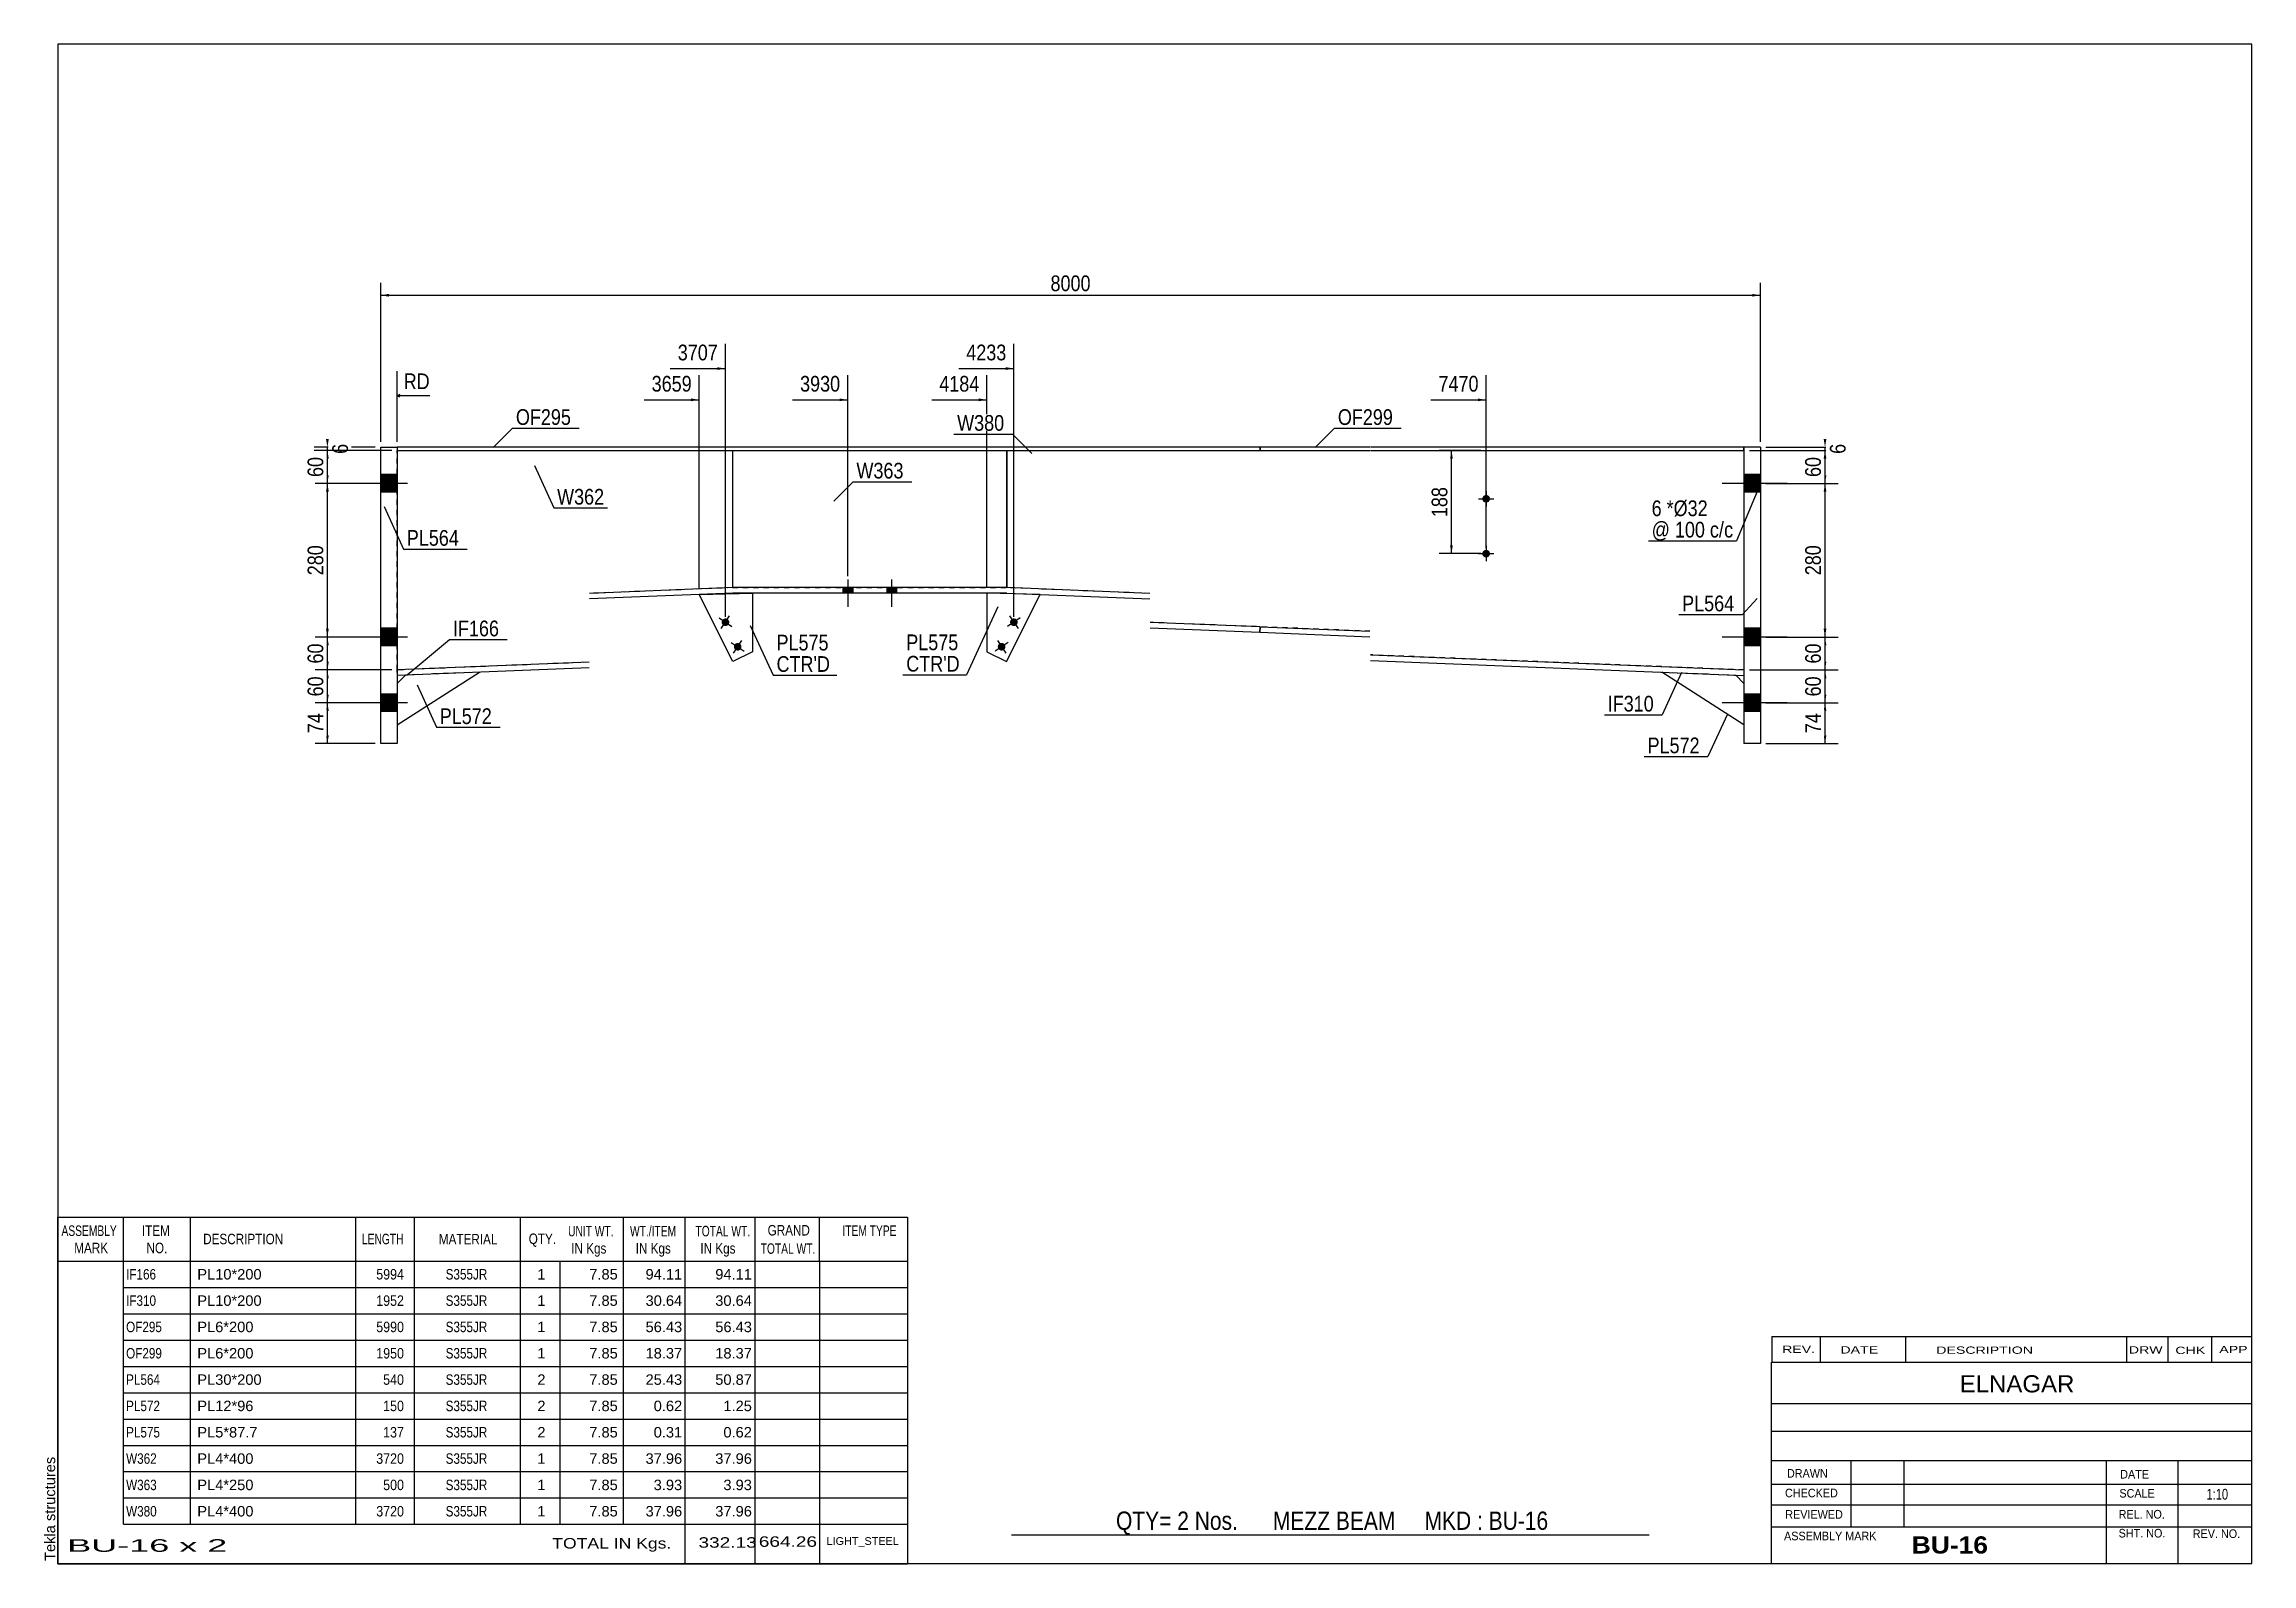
# Model space of a CAD drawing. Header units: millimetres. Extents: x -64 to 338, y -183 to 94.
import ezdxf

# ---------------------------------------------------------------- set-up
doc = ezdxf.new("R2010")
doc.units = ezdxf.units.MM
doc.linetypes.add('DXK_LINE_DOT1', pattern=[1.8814, 0.9407, -0.9407])
doc.styles.add('Arial', font='ARIAL.TTF', dxfattribs={"height": 0.2})
doc.styles.add('Arial Bold', font='ARIALBD.TTF', dxfattribs={"height": 0.2})
doc.styles.add('Arial Narrow', font='ARIALN.TTF', dxfattribs={"height": 0.2})

# ---------------------------------------------------------------- blocks, each defined once
blk = doc.blocks.new('Unknown-624483085-1954')
at = {"color": 5, "linetype": 'Continuous'}
for p, q in [((338.15, 94.08), (-61.85, 94.08)), ((-61.85, 94.08), (-61.85, -182.92)), ((338.15, -182.92), (338.15, 94.08)), ((-61.85, -182.92), (338.15, -182.92))]:
    blk.add_line(p, q, dxfattribs=at)
at = {"color": 174, "linetype": 'Continuous', "style": 'Arial'}
blk.add_text('Tekla structures', height=1.9102, rotation=90, dxfattribs=at).set_placement((-62.35, -182.42))
blk = doc.blocks.new('Part-624483085-2846 - 1214')
at = {"color": 7, "linetype": 'DXK_LINE_DOT1'}
blk.add_line((55.09, -6.25), (55.1, -6.24), dxfattribs=at)
at = {"color": 2, "linetype": 'Continuous'}
for p, q in [((61.19, -18.46), (55.09, -6.25)), ((55.1, -6.24), (64.77, -6)), ((64.77, -6), (64.77, -16.67)), ((64.77, -16.67), (61.19, -18.46))]:
    blk.add_line(p, q, dxfattribs=at)
blk = doc.blocks.new('Bolt-624483085-2878 - 1214')
at = {"linetype": 'Continuous'}
for points in [[(245.55, 15.6), (245.55, 12.4), (248.55, 12.4), (248.55, 15.6)], [(245.55, 15.6), (245.55, 12.4), (248.55, 12.4), (248.55, 15.6)], [(245.55, -12.4), (245.55, -15.6), (248.55, -15.6), (248.55, -12.4)], [(245.55, -12.4), (245.55, -15.6), (248.55, -15.6), (248.55, -12.4)], [(245.55, -24.4), (245.55, -27.6), (248.55, -27.6), (248.55, -24.4)], [(245.55, -24.4), (245.55, -27.6), (248.55, -27.6), (248.55, -24.4)]]:
    blk.add_hatch(color=3, dxfattribs=at).paths.add_polyline_path(points)
at = {"color": 3, "linetype": 'Continuous'}
for p, q in [((253.45, 14), (241.55, 14)), ((253.45, 14), (241.55, 14)), ((248.55, 15.6), (245.55, 15.6)), ((248.55, 15.6), (245.55, 15.6)), ((248.55, 12.4), (245.55, 12.4)), ((248.55, 12.4), (245.55, 12.4)), ((253.45, -14), (241.55, -14)), ((253.45, -14), (241.55, -14)), ((248.55, -12.4), (245.55, -12.4)), ((248.55, -12.4), (245.55, -12.4)), ((248.55, -15.6), (245.55, -15.6)), ((248.55, -15.6), (245.55, -15.6)), ((253.45, -26), (241.55, -26)), ((253.45, -26), (241.55, -26)), ((248.55, -24.4), (245.55, -24.4)), ((248.55, -24.4), (245.55, -24.4)), ((248.55, -27.6), (245.55, -27.6)), ((248.55, -27.6), (245.55, -27.6))]:
    blk.add_line(p, q, dxfattribs=at)
blk = doc.blocks.new('Part-624483085-2845 - 1214')
at = {"color": 2, "linetype": 'Continuous'}
for p, q in [((117.2, -6.24), (107.53, -6)), ((107.53, -6), (107.53, -16.67)), ((111.11, -18.46), (117.21, -6.25)), ((107.53, -16.67), (111.11, -18.46))]:
    blk.add_line(p, q, dxfattribs=at)
at = {"color": 7, "linetype": 'DXK_LINE_DOT1'}
blk.add_line((117.2, -6.24), (117.21, -6.25), dxfattribs=at)
blk = doc.blocks.new('Part-624483085-2855 - 1214')
at = {"color": 2, "linetype": 'Continuous'}
for p, q in [((157.35, 20.6), (157.35, 20)), ((177.35, 20.6), (157.35, 20.6)), ((245.55, 20.6), (177.45, 20.6)), ((245.55, 20), (245.55, 20.6)), ((157.35, 20), (177.35, 20)), ((177.45, 20), (245.55, 20))]:
    blk.add_line(p, q, dxfattribs=at)
blk = doc.blocks.new('Part-624483085-2847 - 1214')
at = {"color": 2, "linetype": 'Continuous'}
for p, q in [((-3, 20.6), (0, 20.6)), ((-3, -33.4), (-3, 20.6)), ((0, 20.6), (0, -33.4)), ((0, -33.4), (-3, -33.4))]:
    blk.add_line(p, q, dxfattribs=at)
blk = doc.blocks.new('Part-624483085-2850 - 1214')
at = {"color": 2, "linetype": 'Continuous'}
for p, q in [((0, -30), (14.99, -20.4)), ((1.5, -20.94), (0, -22.5))]:
    blk.add_line(p, q, dxfattribs=at)
at = {"color": 7, "linetype": 'DXK_LINE_DOT1'}
for p, q in [((0, -22.5), (0, -30)), ((14.99, -20.4), (1.5, -20.94))]:
    blk.add_line(p, q, dxfattribs=at)
blk = doc.blocks.new('Part-624483085-2852 - 1214')
at = {"color": 2, "linetype": 'Continuous'}
for p, q in [((0, 20.6), (0, 20)), ((34.99, 20.6), (0, 20.6)), ((137.21, 20.6), (35.09, 20.6)), ((157.35, 20.6), (137.31, 20.6)), ((157.35, 20), (157.35, 20.6)), ((0, 20), (34.99, 20)), ((35.09, 20), (137.21, 20)), ((137.31, 20), (157.35, 20))]:
    blk.add_line(p, q, dxfattribs=at)
blk = doc.blocks.new('Part-624483085-2857 - 1214')
at = {"color": 2, "linetype": 'Continuous'}
blk.add_line((111.15, -5), (111.15, 20), dxfattribs=at)
at = {"color": 7, "linetype": 'DXK_LINE_DOT1'}
for p, q in [((111.15, 20), (137.21, 20)), ((137.31, 20), (177.35, 20)), ((177.45, 20), (245.55, 20)), ((245.55, 20), (245.55, -20)), ((137.21, -6.05), (111.15, -5)), ((177.35, -12.94), (137.31, -11.33)), ((245.55, -20), (177.45, -17.25))]:
    blk.add_line(p, q, dxfattribs=at)
blk = doc.blocks.new('Part-624483085-2858 - 1214')
at = {"color": 2, "linetype": 'Continuous'}
for p, q in [((61.15, 20), (61.15, -5)), ((111.15, 20), (111.15, -5))]:
    blk.add_line(p, q, dxfattribs=at)
at = {"color": 7, "linetype": 'DXK_LINE_DOT1'}
for p, q in [((61.15, 20), (111.15, 20)), ((61.15, -5), (111.15, -5))]:
    blk.add_line(p, q, dxfattribs=at)
blk = doc.blocks.new('Part-624483085-2859 - 1214')
at = {"color": 2, "linetype": 'Continuous'}
for p, q in [((157.35, -12.14), (157.31, -13.14)), ((157.31, -13.14), (177.35, -13.94)), ((157.35, -12.14), (177.35, -12.94)), ((177.45, -17.25), (245.55, -20)), ((177.45, -18.25), (245.51, -21)), ((245.55, -20), (245.51, -21))]:
    blk.add_line(p, q, dxfattribs=at)
blk = doc.blocks.new('Part-624483085-2861 - 1214')
at = {"color": 2, "linetype": 'Continuous'}
for p, q in [((248.55, 20.6), (245.55, 20.6)), ((245.55, 20.6), (245.55, -33.4)), ((248.55, 20.6), (248.55, -33.4)), ((248.55, -33.4), (245.55, -33.4))]:
    blk.add_line(p, q, dxfattribs=at)
blk = doc.blocks.new('Part-624483085-2864 - 1214')
at = {"color": 2, "linetype": 'Continuous'}
for p, q in [((245.55, -30), (230.56, -20.4)), ((244.05, -20.94), (245.55, -22.5))]:
    blk.add_line(p, q, dxfattribs=at)
at = {"color": 7, "linetype": 'DXK_LINE_DOT1'}
for p, q in [((230.56, -20.4), (244.05, -20.94)), ((245.55, -22.5), (245.55, -30))]:
    blk.add_line(p, q, dxfattribs=at)
blk = doc.blocks.new('Part-624483085-2866 - 1214')
at = {"color": 2, "linetype": 'Continuous'}
for p, q in [((61.15, -5), (35.09, -6.05)), ((61.17, -6), (35.09, -7.05)), ((111.15, -5), (61.15, -5)), ((111.13, -6), (61.17, -6)), ((111.13, -6), (137.21, -7.05)), ((137.21, -6.05), (111.15, -5)), ((157.35, -12.14), (137.31, -11.33)), ((137.31, -12.33), (157.31, -13.14)), ((157.31, -13.14), (157.35, -12.14)), ((34.99, -18.59), (0, -20)), ((0.04, -21), (0, -20)), ((34.99, -19.59), (0.04, -21))]:
    blk.add_line(p, q, dxfattribs=at)
blk = doc.blocks.new('Part-624483085-2869 - 1214')
at = {"color": 7, "linetype": 'DXK_LINE_DOT1'}
for p, q in [((0, -20), (0, 20)), ((0, 20), (34.99, 20)), ((35.09, 20), (61.15, 20)), ((61.15, -5), (35.09, -6.05)), ((34.99, -18.59), (0, -20))]:
    blk.add_line(p, q, dxfattribs=at)
at = {"color": 2, "linetype": 'Continuous'}
blk.add_line((61.15, 20), (61.15, -5), dxfattribs=at)
blk = doc.blocks.new('Bolt-624483085-2870 - 1214')
at = {"linetype": 'Continuous'}
blk.add_hatch(color=3, dxfattribs=at).paths.add_polyline_path([(110.6, -16.36, -1), (109.82, -15.19, -1)])
at = {"color": 3, "linetype": 'Continuous'}
for p, q in [((111.38, -15), (109.04, -16.55)), ((109.44, -14.61), (110.98, -16.94))]:
    blk.add_line(p, q, dxfattribs=at)
blk = doc.blocks.new('Bolt-624483085-2871 - 1214')
at = {"linetype": 'Continuous'}
blk.add_hatch(color=3, dxfattribs=at).paths.add_polyline_path([(112.83, -11.89, -1), (112.06, -10.72, -1)])
at = {"color": 3, "linetype": 'Continuous'}
for p, q in [((113.61, -10.53), (111.28, -12.08)), ((111.67, -10.14), (113.22, -12.47))]:
    blk.add_line(p, q, dxfattribs=at)
blk = doc.blocks.new('Bolt-624483085-2872 - 1214')
at = {"linetype": 'Continuous'}
blk.add_hatch(color=3, dxfattribs=at).paths.add_polyline_path([(62.47, -15.19, -1), (61.7, -16.36, -1)])
at = {"color": 3, "linetype": 'Continuous'}
for p, q in [((60.92, -15), (63.26, -16.55)), ((61.32, -16.94), (62.86, -14.61))]:
    blk.add_line(p, q, dxfattribs=at)
blk = doc.blocks.new('Bolt-624483085-2873 - 1214')
at = {"linetype": 'Continuous'}
blk.add_hatch(color=3, dxfattribs=at).paths.add_polyline_path([(60.24, -10.72, -1), (59.47, -11.89, -1)])
at = {"color": 3, "linetype": 'Continuous'}
for p, q in [((58.68, -10.53), (61.02, -12.08)), ((59.08, -12.47), (60.62, -10.14))]:
    blk.add_line(p, q, dxfattribs=at)
blk = doc.blocks.new('Bolt-624483085-2874 - 1214')
at = {"linetype": 'Continuous'}
for points in [[(-3, 15.6), (-3, 12.4), (0, 12.4), (0, 15.6)], [(-3, 15.6), (-3, 12.4), (0, 12.4), (0, 15.6)], [(-3, -12.4), (-3, -15.6), (0, -15.6), (0, -12.4)], [(-3, -12.4), (-3, -15.6), (0, -15.6), (0, -12.4)], [(-3, -24.4), (-3, -27.6), (0, -27.6), (0, -24.4)], [(-3, -24.4), (-3, -27.6), (0, -27.6), (0, -24.4)]]:
    blk.add_hatch(color=3, dxfattribs=at).paths.add_polyline_path(points)
at = {"color": 3, "linetype": 'Continuous'}
for p, q in [((1.9, 14), (-10, 14)), ((1.9, 14), (-10, 14)), ((0, 15.6), (-3, 15.6)), ((0, 15.6), (-3, 15.6)), ((0, 12.4), (-3, 12.4)), ((0, 12.4), (-3, 12.4)), ((1.9, -14), (-10, -14)), ((1.9, -14), (-10, -14)), ((0, -12.4), (-3, -12.4)), ((0, -12.4), (-3, -12.4)), ((0, -15.6), (-3, -15.6)), ((0, -15.6), (-3, -15.6)), ((1.9, -26), (-10, -26)), ((1.9, -26), (-10, -26)), ((0, -24.4), (-3, -24.4)), ((0, -24.4), (-3, -24.4)), ((0, -27.6), (-3, -27.6)), ((0, -27.6), (-3, -27.6))]:
    blk.add_line(p, q, dxfattribs=at)
blk = doc.blocks.new('Bolt-624483085-2877 - 1214')
at = {"linetype": 'Continuous'}
for points in [[(198.55, 11.9), (198.69, 11.89), (198.83, 11.84), (198.96, 11.77), (199.07, 11.67), (199.15, 11.55), (199.21, 11.42), (199.24, 11.27), (199.24, 11.13), (199.21, 10.98), (199.15, 10.85), (199.07, 10.73), (198.96, 10.63), (198.83, 10.56), (198.69, 10.52), (198.55, 10.5), (198.4, 10.52), (198.26, 10.56), (198.14, 10.63), (198.03, 10.73), (197.94, 10.85), (197.88, 10.98), (197.85, 11.13), (197.85, 11.27), (197.88, 11.42), (197.94, 11.55), (198.03, 11.67), (198.14, 11.77), (198.26, 11.84), (198.4, 11.89)], [(198.55, 1.9), (198.69, 1.89), (198.83, 1.84), (198.96, 1.77), (199.07, 1.67), (199.15, 1.55), (199.21, 1.42), (199.24, 1.27), (199.24, 1.13), (199.21, 0.98), (199.15, 0.85), (199.07, 0.73), (198.96, 0.63), (198.83, 0.56), (198.69, 0.52), (198.55, 0.5), (198.4, 0.52), (198.26, 0.56), (198.14, 0.63), (198.03, 0.73), (197.94, 0.85), (197.88, 0.98), (197.85, 1.13), (197.85, 1.27), (197.88, 1.42), (197.94, 1.55), (198.03, 1.67), (198.14, 1.77), (198.26, 1.84), (198.4, 1.89)]]:
    blk.add_hatch(color=3, dxfattribs=at).paths.add_polyline_path(points)
at = {"color": 3, "linetype": 'Continuous'}
for p, q in [((198.55, 12.6), (198.55, 9.8)), ((197.15, 11.2), (199.95, 11.2)), ((197.15, 1.2), (199.95, 1.2)), ((198.55, 2.6), (198.55, -0.2))]:
    blk.add_line(p, q, dxfattribs=at)
blk = doc.blocks.new('Bolt-624483085-2881 - 1214')
at = {"linetype": 'Continuous'}
for points in [[(83.05, -5), (81.25, -5), (81.25, -6), (83.05, -6)], [(83.05, -5), (81.25, -5), (81.25, -6), (83.05, -6)], [(91.05, -5), (89.25, -5), (89.25, -6), (91.05, -6)], [(91.05, -5), (89.25, -5), (89.25, -6), (91.05, -6)]]:
    blk.add_hatch(color=3, dxfattribs=at).paths.add_polyline_path(points)
at = {"color": 3, "linetype": 'Continuous'}
for p, q in [((82.15, -3.5), (82.15, -8.5)), ((82.15, -3.5), (82.15, -8.5)), ((90.15, -3.5), (90.15, -8.5)), ((90.15, -3.5), (90.15, -8.5)), ((81.25, -5), (81.25, -6)), ((81.25, -5), (81.25, -6)), ((83.05, -5), (83.05, -6)), ((83.05, -5), (83.05, -6)), ((89.25, -5), (89.25, -6)), ((89.25, -5), (89.25, -6)), ((91.05, -5), (91.05, -6)), ((91.05, -5), (91.05, -6))]:
    blk.add_line(p, q, dxfattribs=at)
blk = doc.blocks.new('StraightDimension-624483085-3448 - 1214')
at = {"linetype": 'Continuous'}
for points in [[(260.08, 18.5), (260.33, 20), (260.58, 18.5)], [(260.58, 15.5), (260.33, 14), (260.08, 15.5)]]:
    blk.add_hatch(color=7, dxfattribs=at).paths.add_polyline_path(points)
at = {"color": 7, "linetype": 'Continuous'}
for p, q in [((246.55, 20), (262.73, 20)), ((260.33, 14), (260.33, 20)), ((249.55, 14), (262.73, 14))]:
    blk.add_line(p, q, dxfattribs=at)
at = {"color": 0}
blk.add_wipeout([(260.18, 19.43), (255.98, 19.43), (255.98, 14.57), (260.18, 14.57)], dxfattribs=at)
at = {"color": 3, "style": 'Arial Narrow'}
blk.add_text('60', height=2.863, rotation=90.0002, dxfattribs=at).set_placement((259.58, 15.17))
blk = doc.blocks.new('StraightDimension-624483085-3589 - 1214')
at = {"linetype": 'Continuous'}
for points in [[(-1.5, 48.05), (-3, 48.3), (-1.5, 48.55)], [(247.05, 48.55), (248.55, 48.3), (247.05, 48.05)]]:
    blk.add_hatch(color=7, dxfattribs=at).paths.add_polyline_path(points)
at = {"color": 7, "linetype": 'Continuous'}
for p, q in [((-3, 21.6), (-3, 50.55)), ((248.55, 21.6), (248.55, 50.55)), ((-3, 48.3), (248.55, 48.3))]:
    blk.add_line(p, q, dxfattribs=at)
at = {"color": 0}
blk.add_wipeout([(127.03, 48.45), (127.03, 52.65), (118.52, 52.65), (118.52, 48.45)], dxfattribs=at)
at = {"color": 3, "style": 'Arial Narrow'}
blk.add_text('8000', height=2.863, dxfattribs=at).set_placement((119.12, 49.05))
blk = doc.blocks.new('StraightDimension-624483085-3774 - 1214')
at = {"linetype": 'Continuous'}
for points in [[(-12.97, 12.5), (-12.72, 14), (-12.47, 12.5)], [(-12.47, -12.5), (-12.72, -14), (-12.97, -12.5)]]:
    blk.add_hatch(color=7, dxfattribs=at).paths.add_polyline_path(points)
at = {"color": 7, "linetype": 'Continuous'}
for p, q in [((-5.05, 14), (-14.97, 14)), ((-12.72, -14), (-12.72, 14)), ((-4, -14), (-14.97, -14))]:
    blk.add_line(p, q, dxfattribs=at)
at = {"color": 0}
blk.add_wipeout([(-12.87, 3.34), (-17.07, 3.34), (-17.07, -3.34), (-12.87, -3.34)], dxfattribs=at)
at = {"color": 3, "style": 'Arial Narrow'}
blk.add_text('280', height=2.863, rotation=90.0002, dxfattribs=at).set_placement((-13.47, -2.74))
blk = doc.blocks.new('StraightDimension-624483085-3452 - 1214')
at = {"linetype": 'Continuous'}
for points in [[(260.08, -27.5), (260.33, -26), (260.58, -27.5)], [(260.58, -31.9), (260.33, -33.4), (260.08, -31.9)]]:
    blk.add_hatch(color=7, dxfattribs=at).paths.add_polyline_path(points)
at = {"color": 7, "linetype": 'Continuous'}
for p, q in [((249.55, -26), (262.73, -26)), ((260.33, -33.4), (260.33, -26)), ((249.55, -33.4), (262.73, -33.4))]:
    blk.add_line(p, q, dxfattribs=at)
at = {"color": 0}
blk.add_wipeout([(260.18, -27.27), (255.98, -27.27), (255.98, -32.13), (260.18, -32.13)], dxfattribs=at)
at = {"color": 3, "style": 'Arial Narrow'}
blk.add_text('74', height=2.863, rotation=90.0002, dxfattribs=at).set_placement((259.58, -31.53))
blk = doc.blocks.new('StraightDimension-624483085-4116 - 1214')
at = {"linetype": 'Continuous'}
blk.add_hatch(color=7, dxfattribs=at).paths.add_polyline_path([(80.65, 29.49), (82.15, 29.24), (80.65, 28.99)])
at = {"color": 7, "linetype": 'Continuous'}
for p, q in [((82.15, -2.9), (82.15, 33.74)), ((72.09, 29.24), (82.15, 29.24))]:
    blk.add_line(p, q, dxfattribs=at)
at = {"color": 0}
blk.add_wipeout([(81.37, 30.14), (81.37, 34.34), (72.86, 34.34), (72.86, 30.14)], dxfattribs=at)
at = {"color": 3, "style": 'Arial Narrow'}
blk.add_text('3930', height=2.863, dxfattribs=at).set_placement((73.46, 30.74))
blk = doc.blocks.new('StraightDimension-624483085-4113 - 1214')
at = {"linetype": 'Continuous'}
blk.add_hatch(color=7, dxfattribs=at).paths.add_polyline_path([(197.05, 29.49), (198.55, 29.24), (197.05, 28.99)])
at = {"color": 7, "linetype": 'Continuous'}
for p, q in [((198.55, 2.2), (198.55, 33.74)), ((188.48, 29.24), (198.55, 29.24))]:
    blk.add_line(p, q, dxfattribs=at)
at = {"color": 0}
blk.add_wipeout([(197.77, 30.14), (197.77, 34.34), (189.26, 34.34), (189.26, 30.14)], dxfattribs=at)
at = {"color": 3, "style": 'Arial Narrow'}
blk.add_text('7470', height=2.863, dxfattribs=at).set_placement((189.86, 30.74))
blk = doc.blocks.new('StraightDimension-624483085-3777 - 1214')
at = {"linetype": 'Continuous'}
for points in [[(-12.97, -27.5), (-12.72, -26), (-12.47, -27.5)], [(-12.47, -31.9), (-12.72, -33.4), (-12.97, -31.9)]]:
    blk.add_hatch(color=7, dxfattribs=at).paths.add_polyline_path(points)
at = {"color": 7, "linetype": 'Continuous'}
for p, q in [((-4, -26), (-14.97, -26)), ((-12.72, -33.4), (-12.72, -26)), ((-4, -33.4), (-14.97, -33.4))]:
    blk.add_line(p, q, dxfattribs=at)
at = {"color": 0}
blk.add_wipeout([(-12.87, -27.27), (-17.07, -27.27), (-17.07, -32.13), (-12.87, -32.13)], dxfattribs=at)
at = {"color": 3, "style": 'Arial Narrow'}
blk.add_text('74', height=2.863, rotation=90.0002, dxfattribs=at).set_placement((-13.47, -31.53))
blk = doc.blocks.new('StraightDimension-624483085-3511 - 1214')
at = {"linetype": 'Continuous'}
for points in [[(191.97, 18.5), (192.22, 20), (192.47, 18.5)], [(192.47, 2.7), (192.22, 1.2), (191.97, 2.7)]]:
    blk.add_hatch(color=7, dxfattribs=at).paths.add_polyline_path(points)
at = {"color": 7, "linetype": 'Continuous'}
for p, q in [((197.55, 20), (189.97, 20)), ((192.22, 1.2), (192.22, 20)), ((197.55, 1.2), (189.97, 1.2))]:
    blk.add_line(p, q, dxfattribs=at)
at = {"color": 0}
blk.add_wipeout([(192.07, 13.94), (187.87, 13.94), (187.87, 7.26), (192.07, 7.26)], dxfattribs=at)
at = {"color": 3, "style": 'Arial Narrow'}
blk.add_text('188', height=2.863, rotation=90.0002, dxfattribs=at).set_placement((191.47, 7.86))
blk = doc.blocks.new('StraightDimension-624483085-3447 - 1214')
at = {"linetype": 'Continuous'}
for points in [[(260.58, 22.1), (260.33, 20.6), (260.08, 22.1)], [(260.08, 18.5), (260.33, 20), (260.58, 18.5)]]:
    blk.add_hatch(color=7, dxfattribs=at).paths.add_polyline_path(points)
at = {"color": 7, "linetype": 'Continuous'}
for p, q in [((249.55, 20.6), (262.58, 20.6)), ((260.33, 20), (260.33, 20.6)), ((246.55, 20), (262.58, 20))]:
    blk.add_line(p, q, dxfattribs=at)
at = {"color": 0}
blk.add_wipeout([(264.68, 21.81), (260.48, 21.81), (260.48, 18.79), (264.68, 18.79)], dxfattribs=at)
at = {"color": 3, "style": 'Arial Narrow'}
blk.add_text('6', height=2.86, rotation=90.0002, dxfattribs=at).set_placement((264.08, 19.39))
blk = doc.blocks.new('StraightDimension-624483085-3449 - 1214')
at = {"linetype": 'Continuous'}
for points in [[(260.08, 12.5), (260.33, 14), (260.58, 12.5)], [(260.58, -12.5), (260.33, -14), (260.08, -12.5)]]:
    blk.add_hatch(color=7, dxfattribs=at).paths.add_polyline_path(points)
at = {"color": 7, "linetype": 'Continuous'}
for p, q in [((249.55, 14), (262.73, 14)), ((260.33, -14), (260.33, 14)), ((249.55, -14), (262.73, -14))]:
    blk.add_line(p, q, dxfattribs=at)
at = {"color": 0}
blk.add_wipeout([(260.18, 3.34), (255.98, 3.34), (255.98, -3.34), (260.18, -3.34)], dxfattribs=at)
at = {"color": 3, "style": 'Arial Narrow'}
blk.add_text('280', height=2.863, rotation=90.0002, dxfattribs=at).set_placement((259.58, -2.74))
blk = doc.blocks.new('StraightDimension-624483085-3775 - 1214')
at = {"linetype": 'Continuous'}
for points in [[(-12.97, -15.5), (-12.72, -14), (-12.47, -15.5)], [(-12.47, -18.5), (-12.72, -20), (-12.97, -18.5)]]:
    blk.add_hatch(color=7, dxfattribs=at).paths.add_polyline_path(points)
at = {"color": 7, "linetype": 'Continuous'}
for p, q in [((-4, -14), (-14.97, -14)), ((-12.72, -20), (-12.72, -14)), ((-1, -20), (-14.97, -20))]:
    blk.add_line(p, q, dxfattribs=at)
at = {"color": 0}
blk.add_wipeout([(-12.87, -14.57), (-17.07, -14.57), (-17.07, -19.43), (-12.87, -19.43)], dxfattribs=at)
at = {"color": 3, "style": 'Arial Narrow'}
blk.add_text('60', height=2.863, rotation=90.0002, dxfattribs=at).set_placement((-13.47, -18.83))
blk = doc.blocks.new('StraightDimension-624483085-3450 - 1214')
at = {"linetype": 'Continuous'}
for points in [[(260.08, -15.5), (260.33, -14), (260.58, -15.5)], [(260.58, -18.5), (260.33, -20), (260.08, -18.5)]]:
    blk.add_hatch(color=7, dxfattribs=at).paths.add_polyline_path(points)
at = {"color": 7, "linetype": 'Continuous'}
for p, q in [((249.55, -14), (262.73, -14)), ((260.33, -20), (260.33, -14)), ((246.55, -20), (262.73, -20))]:
    blk.add_line(p, q, dxfattribs=at)
at = {"color": 0}
blk.add_wipeout([(260.18, -14.57), (255.98, -14.57), (255.98, -19.43), (260.18, -19.43)], dxfattribs=at)
at = {"color": 3, "style": 'Arial Narrow'}
blk.add_text('60', height=2.863, rotation=90.0002, dxfattribs=at).set_placement((259.58, -18.83))
blk = doc.blocks.new('StraightDimension-624483085-3451 - 1214')
at = {"linetype": 'Continuous'}
for points in [[(260.08, -21.5), (260.33, -20), (260.58, -21.5)], [(260.58, -24.5), (260.33, -26), (260.08, -24.5)]]:
    blk.add_hatch(color=7, dxfattribs=at).paths.add_polyline_path(points)
at = {"color": 7, "linetype": 'Continuous'}
for p, q in [((246.55, -20), (262.73, -20)), ((260.33, -26), (260.33, -20)), ((249.55, -26), (262.73, -26))]:
    blk.add_line(p, q, dxfattribs=at)
at = {"color": 0}
blk.add_wipeout([(260.18, -20.57), (255.98, -20.57), (255.98, -25.43), (260.18, -25.43)], dxfattribs=at)
at = {"color": 3, "style": 'Arial Narrow'}
blk.add_text('60', height=2.863, rotation=90.0002, dxfattribs=at).set_placement((259.58, -24.83))
blk = doc.blocks.new('StraightDimension-624483085-3772 - 1214')
at = {"linetype": 'Continuous'}
for points in [[(-12.47, 22.1), (-12.72, 20.6), (-12.97, 22.1)], [(-12.97, 18.5), (-12.72, 20), (-12.47, 18.5)]]:
    blk.add_hatch(color=7, dxfattribs=at).paths.add_polyline_path(points)
at = {"color": 7, "linetype": 'Continuous'}
for p, q in [((-4, 20.6), (-15.12, 20.6)), ((-12.72, 20), (-12.72, 20.6)), ((-1, 20), (-15.12, 20))]:
    blk.add_line(p, q, dxfattribs=at)
at = {"color": 0}
blk.add_wipeout([(-8.37, 21.81), (-12.57, 21.81), (-12.57, 18.79), (-8.37, 18.79)], dxfattribs=at)
at = {"color": 3, "style": 'Arial Narrow'}
blk.add_text('6', height=2.86, rotation=90.0002, dxfattribs=at).set_placement((-8.97, 19.39))
blk = doc.blocks.new('StraightDimension-624483085-3773 - 1214')
at = {"linetype": 'Continuous'}
for points in [[(-12.97, 18.5), (-12.72, 20), (-12.47, 18.5)], [(-12.47, 15.5), (-12.72, 14), (-12.97, 15.5)]]:
    blk.add_hatch(color=7, dxfattribs=at).paths.add_polyline_path(points)
at = {"color": 7, "linetype": 'Continuous'}
for p, q in [((-1, 20), (-14.97, 20)), ((-12.72, 14), (-12.72, 20)), ((-5.05, 14), (-14.97, 14))]:
    blk.add_line(p, q, dxfattribs=at)
at = {"color": 0}
blk.add_wipeout([(-12.87, 19.43), (-17.07, 19.43), (-17.07, 14.57), (-12.87, 14.57)], dxfattribs=at)
at = {"color": 3, "style": 'Arial Narrow'}
blk.add_text('60', height=2.863, rotation=90.0002, dxfattribs=at).set_placement((-13.47, 15.17))
blk = doc.blocks.new('StraightDimension-624483085-3776 - 1214')
at = {"linetype": 'Continuous'}
for points in [[(-12.97, -21.5), (-12.72, -20), (-12.47, -21.5)], [(-12.47, -24.5), (-12.72, -26), (-12.97, -24.5)]]:
    blk.add_hatch(color=7, dxfattribs=at).paths.add_polyline_path(points)
at = {"color": 7, "linetype": 'Continuous'}
for p, q in [((-1, -20), (-14.97, -20)), ((-12.72, -26), (-12.72, -20)), ((-4, -26), (-14.97, -26))]:
    blk.add_line(p, q, dxfattribs=at)
at = {"color": 0}
blk.add_wipeout([(-12.87, -20.57), (-17.07, -20.57), (-17.07, -25.43), (-12.87, -25.43)], dxfattribs=at)
at = {"color": 3, "style": 'Arial Narrow'}
blk.add_text('60', height=2.863, rotation=90.0002, dxfattribs=at).set_placement((-13.47, -24.83))
blk = doc.blocks.new('StraightDimension-624483085-4114 - 1214')
at = {"linetype": 'Continuous'}
blk.add_hatch(color=7, dxfattribs=at).paths.add_polyline_path([(110.95, 35.19), (112.45, 34.94), (110.95, 34.69)])
at = {"color": 7, "linetype": 'Continuous'}
for p, q in [((112.45, -10.3), (112.45, 39.44)), ((102.38, 34.94), (112.45, 34.94))]:
    blk.add_line(p, q, dxfattribs=at)
at = {"color": 0}
blk.add_wipeout([(111.67, 35.84), (111.67, 40.04), (103.16, 40.04), (103.16, 35.84)], dxfattribs=at)
at = {"color": 3, "style": 'Arial Narrow'}
blk.add_text('4233', height=2.863, dxfattribs=at).set_placement((103.76, 36.44))
blk = doc.blocks.new('StraightDimension-624483085-4115 - 1214')
at = {"linetype": 'Continuous'}
blk.add_hatch(color=7, dxfattribs=at).paths.add_polyline_path([(106.03, 29.49), (107.53, 29.24), (106.03, 28.99)])
at = {"color": 7, "linetype": 'Continuous'}
for p, q in [((107.53, -5), (107.53, 33.74)), ((97.47, 29.24), (107.53, 29.24))]:
    blk.add_line(p, q, dxfattribs=at)
at = {"color": 0}
blk.add_wipeout([(106.75, 30.14), (106.75, 34.34), (98.24, 34.34), (98.24, 30.14)], dxfattribs=at)
at = {"color": 3, "style": 'Arial Narrow'}
blk.add_text('4184', height=2.863, dxfattribs=at).set_placement((98.84, 30.74))
blk = doc.blocks.new('StraightDimension-624483085-4117 - 1214')
at = {"linetype": 'Continuous'}
blk.add_hatch(color=7, dxfattribs=at).paths.add_polyline_path([(58.35, 35.19), (59.85, 34.94), (58.35, 34.69)])
at = {"color": 7, "linetype": 'Continuous'}
for p, q in [((59.85, -10.3), (59.85, 39.44)), ((49.79, 34.94), (59.85, 34.94))]:
    blk.add_line(p, q, dxfattribs=at)
at = {"color": 0}
blk.add_wipeout([(59.08, 35.84), (59.08, 40.04), (50.56, 40.04), (50.56, 35.84)], dxfattribs=at)
at = {"color": 3, "style": 'Arial Narrow'}
blk.add_text('3707', height=2.863, dxfattribs=at).set_placement((51.16, 36.44))
blk = doc.blocks.new('StraightDimension-624483085-4118 - 1214')
at = {"linetype": 'Continuous'}
blk.add_hatch(color=7, dxfattribs=at).paths.add_polyline_path([(53.59, 29.49), (55.09, 29.24), (53.59, 28.99)])
at = {"color": 7, "linetype": 'Continuous'}
for p, q in [((55.09, -5.25), (55.09, 33.74)), ((45.03, 29.24), (55.09, 29.24))]:
    blk.add_line(p, q, dxfattribs=at)
at = {"color": 0, "linetype": 'Continuous'}
blk.add_wipeout([(6.53, 30.59), (6.53, 34.79), (0.59, 34.79), (0.59, 30.59)], dxfattribs=at)
at = {"color": 7, "linetype": 'Continuous'}
for p, q in [((0, 21.6), (0, 34.49)), ((0.5, 30.24), (0, 29.99)), ((0.5, 29.74), (0, 29.99)), ((5.93, 29.99), (0, 29.99))]:
    blk.add_line(p, q, dxfattribs=at)
at = {"color": 3, "linetype": 'Continuous', "style": 'Arial Narrow'}
blk.add_text('RD', height=2.863, dxfattribs=at).set_placement((1.19, 31.19))
at = {"color": 0}
blk.add_wipeout([(54.31, 30.14), (54.31, 34.34), (45.8, 34.34), (45.8, 30.14)], dxfattribs=at)
at = {"color": 3, "style": 'Arial Narrow'}
blk.add_text('3659', height=2.863, dxfattribs=at).set_placement((46.4, 30.74))
blk = doc.blocks.new('CBS_BOM-624483085-4227')
at = {"color": 7, "linetype": 'Continuous'}
for p, q in [((-61.88, -127.75), (-61.88, -119.75)), ((-61.88, -119.75), (93.04, -119.75)), ((-49.88, -127.75), (-49.88, -119.75)), ((-37.69, -127.75), (-37.69, -119.75)), ((-7.53, -127.75), (-7.53, -119.75)), ((3.15, -127.75), (3.15, -119.75)), ((22.47, -127.75), (22.47, -119.75)), ((41.27, -127.75), (41.27, -119.75)), ((52.48, -127.75), (52.48, -119.75)), ((65.27, -127.75), (65.27, -119.75)), ((77.02, -127.75), (77.02, -119.75)), ((93.04, -119.76), (93.04, -127.74)), ((-61.88, -127.75), (93.04, -127.75)), ((-61.88, -132.55), (-61.88, -127.75)), ((-49.88, -132.55), (-49.88, -127.75)), ((-37.69, -132.55), (-37.69, -127.75)), ((-7.53, -132.55), (-7.53, -127.75)), ((3.15, -132.55), (3.15, -127.75)), ((22.47, -132.55), (22.47, -127.75)), ((29.73, -132.55), (29.73, -127.75)), ((41.27, -132.55), (41.27, -127.75)), ((52.48, -132.55), (52.48, -127.75)), ((65.27, -132.55), (65.27, -127.75)), ((77.04, -132.55), (77.04, -127.75)), ((93.04, -127.76), (93.04, -132.55)), ((-61.88, -137.35), (-61.88, -132.55)), ((-49.88, -132.55), (93.04, -132.55)), ((-49.88, -137.35), (-49.88, -132.55)), ((-37.69, -137.35), (-37.69, -132.55)), ((-7.53, -137.35), (-7.53, -132.55)), ((3.15, -137.35), (3.15, -132.55)), ((22.47, -137.35), (22.47, -132.55)), ((29.73, -137.35), (29.73, -132.55)), ((41.27, -137.35), (41.27, -132.55)), ((52.48, -137.35), (52.48, -132.55)), ((65.27, -137.35), (65.27, -132.55)), ((77.04, -137.35), (77.04, -132.55)), ((93.04, -132.56), (93.04, -137.35)), ((-61.88, -142.15), (-61.88, -137.35)), ((-49.88, -137.35), (93.04, -137.35)), ((-49.88, -142.15), (-49.88, -137.35)), ((-37.69, -142.15), (-37.69, -137.35)), ((-7.53, -142.15), (-7.53, -137.35)), ((3.15, -142.15), (3.15, -137.35)), ((22.47, -142.15), (22.47, -137.35)), ((29.73, -142.15), (29.73, -137.35)), ((41.27, -142.15), (41.27, -137.35)), ((52.48, -142.15), (52.48, -137.35)), ((65.27, -142.15), (65.27, -137.35)), ((77.04, -142.15), (77.04, -137.35)), ((93.04, -137.36), (93.04, -142.15)), ((-61.88, -146.95), (-61.88, -142.15)), ((-49.88, -142.15), (93.04, -142.15)), ((-49.88, -146.95), (-49.88, -142.15)), ((-37.69, -146.95), (-37.69, -142.15)), ((-7.53, -146.95), (-7.53, -142.15)), ((3.15, -146.95), (3.15, -142.15)), ((22.47, -146.95), (22.47, -142.15)), ((29.73, -146.95), (29.73, -142.15)), ((41.27, -146.95), (41.27, -142.15)), ((52.48, -146.95), (52.48, -142.15)), ((65.27, -146.95), (65.27, -142.15)), ((77.04, -146.95), (77.04, -142.15)), ((93.04, -142.16), (93.04, -146.95)), ((-61.88, -151.75), (-61.88, -146.95)), ((-49.88, -146.95), (93.04, -146.95)), ((-49.88, -151.75), (-49.88, -146.95)), ((-37.69, -151.75), (-37.69, -146.95)), ((-7.53, -151.75), (-7.53, -146.95)), ((3.15, -151.75), (3.15, -146.95)), ((22.47, -151.75), (22.47, -146.95)), ((29.73, -151.75), (29.73, -146.95)), ((41.27, -151.75), (41.27, -146.95)), ((52.48, -151.75), (52.48, -146.95)), ((65.27, -151.75), (65.27, -146.95)), ((77.04, -151.75), (77.04, -146.95)), ((93.04, -146.96), (93.04, -151.75)), ((-61.88, -156.55), (-61.88, -151.75)), ((-49.88, -151.75), (93.04, -151.75)), ((-49.88, -156.55), (-49.88, -151.75)), ((-37.69, -156.55), (-37.69, -151.75)), ((-7.53, -156.55), (-7.53, -151.75)), ((3.15, -156.55), (3.15, -151.75)), ((22.47, -156.55), (22.47, -151.75)), ((29.73, -156.55), (29.73, -151.75)), ((41.27, -156.55), (41.27, -151.75)), ((52.48, -156.55), (52.48, -151.75)), ((65.27, -156.55), (65.27, -151.75)), ((77.04, -156.55), (77.04, -151.75)), ((93.04, -151.76), (93.04, -156.55)), ((-61.88, -161.35), (-61.88, -156.55)), ((-49.88, -156.55), (93.04, -156.55)), ((-49.88, -161.35), (-49.88, -156.55)), ((-37.69, -161.35), (-37.69, -156.55)), ((-7.53, -161.35), (-7.53, -156.55)), ((3.15, -161.35), (3.15, -156.55)), ((22.47, -161.35), (22.47, -156.55)), ((29.73, -161.35), (29.73, -156.55)), ((41.27, -161.35), (41.27, -156.55)), ((52.48, -161.35), (52.48, -156.55)), ((65.27, -161.35), (65.27, -156.55)), ((77.04, -161.35), (77.04, -156.55)), ((93.04, -156.56), (93.04, -161.35)), ((-61.88, -166.15), (-61.88, -161.35)), ((-49.88, -161.35), (93.04, -161.35)), ((-49.88, -166.15), (-49.88, -161.35)), ((-37.69, -166.15), (-37.69, -161.35)), ((-7.53, -166.15), (-7.53, -161.35)), ((3.15, -166.15), (3.15, -161.35)), ((22.47, -166.15), (22.47, -161.35)), ((29.73, -166.15), (29.73, -161.35)), ((41.27, -166.15), (41.27, -161.35)), ((52.48, -166.15), (52.48, -161.35)), ((65.27, -166.15), (65.27, -161.35)), ((77.04, -166.15), (77.04, -161.35)), ((93.04, -161.36), (93.04, -166.15)), ((-61.88, -170.95), (-61.88, -166.15)), ((-49.88, -166.15), (93.04, -166.15)), ((-49.88, -170.95), (-49.88, -166.15)), ((-37.69, -170.95), (-37.69, -166.15)), ((-7.53, -170.95), (-7.53, -166.15)), ((3.15, -170.95), (3.15, -166.15)), ((22.47, -170.95), (22.47, -166.15)), ((29.73, -170.95), (29.73, -166.15)), ((41.27, -170.95), (41.27, -166.15)), ((52.48, -170.95), (52.48, -166.15)), ((65.27, -170.95), (65.27, -166.15)), ((77.04, -170.95), (77.04, -166.15)), ((93.04, -166.16), (93.04, -170.95)), ((-61.88, -175.75), (-61.88, -170.95)), ((-49.88, -170.95), (93.04, -170.95)), ((-49.88, -175.75), (-49.88, -170.95)), ((-37.69, -175.75), (-37.69, -170.95)), ((-7.53, -175.75), (-7.53, -170.95)), ((3.15, -175.75), (3.15, -170.95)), ((22.47, -175.75), (22.47, -170.95)), ((29.73, -175.75), (29.73, -170.95)), ((41.27, -175.75), (41.27, -170.95)), ((52.48, -175.75), (52.48, -170.95)), ((65.27, -175.75), (65.27, -170.95)), ((77.04, -175.75), (77.04, -170.95)), ((93.04, -170.96), (93.04, -175.75)), ((-61.88, -182.95), (-61.88, -175.77)), ((-49.88, -175.75), (93.04, -175.75)), ((52.48, -182.95), (52.48, -175.77)), ((65.27, -182.95), (65.27, -175.77)), ((77.08, -182.95), (77.08, -175.77)), ((93.04, -175.75), (93.04, -182.95)), ((-61.88, -182.95), (93.04, -182.95))]:
    blk.add_line(p, q, dxfattribs=at)
at = {"color": 3, "linetype": 'Continuous', "style": 'Arial'}
for s, height, width, p in [('ASSEMBLY', 1.91, 0.7, (-61.2, -123.18)), ('MARK', 1.91, 0.8, (-58.88, -126.32)), ('ITEM', 1.91, 0.8, (-46.55, -123.18)), ('NO.', 1.91, 0.8, (-45.7, -126.32)), ('DESCRIPTION', 1.9102, 0.8, (-35.37, -124.69)), ('LENGTH', 1.91, 0.7, (-6.42, -124.69)), ('MATERIAL', 1.91, 0.8, (7.6, -124.73)), ('QTY.', 1.91, 0.8, (23.99, -124.65)), ('UNIT WT.', 1.91, 0.7, (31.16, -123.25)), ('IN Kgs', 1.91, 0.8, (31.74, -126.39)), ('WT./ITEM', 1.91, 0.7, (42.45, -123.25)), ('IN Kgs', 1.91, 0.8, (43.49, -126.39)), ('TOTAL WT.', 1.91, 0.7, (54.39, -123.25)), ('IN Kgs', 1.91, 0.8, (55.28, -126.39)), ('TOTAL WT.', 1.91, 0.7, (66.28, -126.44)), ('GRAND', 1.91, 0.8, (67.54, -123.1)), ('ITEM TYPE', 1.91, 0.7, (81.18, -123.17))]:
    blk.add_text(s, height=height, dxfattribs=dict(at, width=width)).set_placement(p)
at = {"color": 7, "linetype": 'Continuous', "style": 'Arial'}
for s, width, p in [('IF166', 0.8, (-49.42, -131.12)), ('5994', 0.85, (-3.81, -131.12)), ('S355JR', 0.8, (8.84, -131.12)), ('IF310', 0.8, (-49.42, -135.92)), ('1952', 0.85, (-3.81, -135.92)), ('S355JR', 0.8, (8.84, -135.92)), ('OF295', 0.8, (-49.42, -140.72)), ('5990', 0.85, (-3.81, -140.72)), ('S355JR', 0.8, (8.84, -140.72)), ('OF299', 0.8, (-49.42, -145.52)), ('1950', 0.85, (-3.81, -145.52)), ('S355JR', 0.8, (8.84, -145.52)), ('PL564', 0.8, (-49.42, -150.32)), ('540', 0.85, (-2.55, -150.32)), ('S355JR', 0.8, (8.84, -150.32)), ('PL572', 0.8, (-49.42, -155.12)), ('150', 0.85, (-2.55, -155.12)), ('S355JR', 0.8, (8.84, -155.12)), ('PL575', 0.8, (-49.42, -159.92)), ('137', 0.85, (-2.55, -159.92)), ('S355JR', 0.8, (8.84, -159.92)), ('W362', 0.8, (-49.42, -164.72)), ('3720', 0.85, (-3.81, -164.72)), ('S355JR', 0.8, (8.84, -164.72)), ('W363', 0.8, (-49.42, -169.52)), ('500', 0.85, (-2.55, -169.52)), ('S355JR', 0.8, (8.84, -169.52)), ('W380', 0.8, (-49.42, -174.32)), ('3720', 0.85, (-3.81, -174.32)), ('S355JR', 0.8, (8.84, -174.32))]:
    blk.add_text(s, height=1.91, dxfattribs=dict(at, width=width)).set_placement(p)
for s, p in [('PL10*200', (-36.44, -131.12)), ('1', (25.56, -131.12)), ('7.85', (35.03, -131.12)), ('94.11', (45.29, -131.12)), ('94.11', (58, -131.12)), ('PL10*200', (-36.44, -135.92)), ('1', (25.56, -135.92)), ('7.85', (35.03, -135.92)), ('30.64', (45.29, -135.92)), ('30.64', (58, -135.92)), ('PL6*200', (-36.44, -140.72)), ('1', (25.56, -140.72)), ('7.85', (35.03, -140.72)), ('56.43', (45.29, -140.72)), ('56.43', (58, -140.72)), ('PL6*200', (-36.44, -145.52)), ('1', (25.56, -145.52)), ('7.85', (35.03, -145.52)), ('18.37', (45.29, -145.52)), ('18.37', (58, -145.52)), ('PL30*200', (-36.44, -150.32)), ('2', (25.56, -150.32)), ('7.85', (35.03, -150.32)), ('25.43', (45.29, -150.32)), ('50.87', (58, -150.32)), ('PL12*96', (-36.44, -155.12)), ('2', (25.56, -155.12)), ('7.85', (35.03, -155.12)), ('0.62', (46.77, -155.12)), ('1.25', (59.48, -155.12)), ('PL5*87.7', (-36.44, -159.92)), ('2', (25.56, -159.92)), ('7.85', (35.03, -159.92)), ('0.31', (46.77, -159.92)), ('0.62', (59.48, -159.92)), ('PL4*400', (-36.44, -164.72)), ('1', (25.56, -164.72)), ('7.85', (35.03, -164.72)), ('37.96', (45.29, -164.72)), ('37.96', (58, -164.72)), ('PL4*250', (-36.44, -169.52)), ('1', (25.56, -169.52)), ('7.85', (35.03, -169.52)), ('3.93', (46.77, -169.52)), ('3.93', (59.48, -169.52)), ('PL4*400', (-36.44, -174.32)), ('1', (25.56, -174.32)), ('7.85', (35.03, -174.32)), ('37.96', (45.29, -174.32)), ('37.96', (58, -174.32))]:
    blk.add_text(s, height=1.91, dxfattribs=at).set_placement(p)
at = {"color": 6, "linetype": 'Continuous', "style": 'Arial'}
for s, height, width, p in [('BU-16 x 2', 2.292, 2.05, (-60.16, -180.76)), ('TOTAL IN Kgs.', 1.9102, 1.2, (28.28, -180.16)), ('332.13', 1.91, 1.3, (54.94, -180.01)), ('664.26', 1.91, 1.3, (65.94, -179.85))]:
    blk.add_text(s, height=height, dxfattribs=dict(at, width=width)).set_placement(p)
blk.add_text('LIGHT_STEEL', height=1.4135, dxfattribs=at).set_placement((78.29, -179.5))
blk = doc.blocks.new('CBS_CALLOFF-624483085-4228')
at = {"color": 7, "linetype": 'Continuous'}
blk.add_line((112.03, -177.65), (228.26, -177.67), dxfattribs=at)
at = {"color": 3, "linetype": 'Continuous', "style": 'Arial Narrow'}
blk.add_text('QTY= 2 Nos.      MEZZ BEAM     MKD : BU-16', height=3.3405, dxfattribs=at).set_placement((131.06, -176.76))
blk = doc.blocks.new('CBS_NAME_BLOG-624483085-4229')
at = {"color": 7, "linetype": 'Continuous'}
for p, q in [((250.56, -146.17), (338.08, -146.17)), ((250.56, -182.88), (250.56, -146.17)), ((250.56, -153.71), (338.08, -153.71)), ((250.63, -158.76), (338.15, -158.76)), ((250.56, -164.13), (338.08, -164.13)), ((265.08, -176.24), (265.08, -164.14)), ((274.77, -176.22), (274.77, -164.15)), ((311.68, -182.88), (311.68, -164.15)), ((324.73, -182.88), (324.73, -164.14)), ((250.57, -168.43), (338.15, -168.41)), ((250.56, -172.18), (338.08, -172.18)), ((250.56, -176.22), (338.08, -176.22)), ((250.56, -182.92), (338.15, -182.92))]:
    blk.add_line(p, q, dxfattribs=at)
at = {"color": 3, "linetype": 'Continuous', "style": 'Arial'}
blk.add_text('ELNAGAR', height=3.133, dxfattribs=at).set_placement((284.88, -151.7))
at = {"color": 3, "linetype": 'Continuous'}
for s, height, style, width, p in [('DRAWN', 1.566, 'Arial', 0.9, (253.39, -167.24)), ('DATE', 1.566, 'Arial', 0.9, (314.15, -167.4)), ('CHECKED', 1.566, 'Arial', 0.9, (253.04, -170.82)), ('SCALE', 1.566, 'Arial', 0.9, (314, -170.88)), ('1:10', 1.957, 'Arial Narrow', 0.9, (329.89, -171.24)), ('ASSEMBLY MARK', 1.5663, 'Arial', 0.9, (252.86, -178.66)), ('REVIEWED', 1.566, 'Arial', 0.9, (253.08, -174.73)), ('SHT. NO.', 1.566, 'Arial', 0.9, (313.86, -178.15)), ('REL. NO.', 1.566, 'Arial', 0.9, (313.86, -174.69)), ('REV. NO.', 1.566, 'Arial', 0.9, (327.38, -178.24)), ('BU-16', 3.131, 'Arial Bold', 1.1, (276.14, -181.07))]:
    blk.add_text(s, height=height, dxfattribs=dict(at, style=style, width=width)).set_placement(p)
blk = doc.blocks.new('CBS_REVISION-624483085-4230')
at = {"color": 7, "linetype": 'Continuous'}
for p, q in [((250.64, -141.54), (338.14, -141.54)), ((250.64, -141.54), (250.64, -146.17)), ((259.44, -141.54), (259.44, -146.17)), ((275.03, -141.54), (275.03, -146.11)), ((315.29, -141.54), (315.29, -146.17)), ((322.83, -141.54), (322.83, -146.17)), ((330.78, -141.54), (330.78, -146.17)), ((250.64, -146.17), (338.14, -146.17))]:
    blk.add_line(p, q, dxfattribs=at)
at = {"color": 7, "style": 'Arial Narrow', "width": 1.7}
for s, height, p in [('REV.', 1.326, (252.5, -144.5)), ('DATE', 1.326, (263.13, -144.61)), ('DESCRIPTION', 1.3257, (280.61, -144.66)), ('DRW', 1.326, (315.72, -144.61)), ('CHK', 1.326, (324.21, -144.7)), ('APP', 1.326, (332.21, -144.54))]:
    blk.add_text(s, height=height, dxfattribs=at).set_placement(p)
blk = doc.blocks.new('Mark-624483085-2911 - 1214')
at = {"color": 0}
blk.add_wipeout([(243.78, -9.31), (243.78, -6.31), (234.28, -6.31), (234.28, -9.31)], dxfattribs=at)
blk.add_wipeout([(243.78, -9.31), (243.78, -6.31), (234.28, -6.31), (234.28, -9.31)], dxfattribs=at)
at = {"color": 7, "linetype": 'Continuous'}
for p in [(247.94, -6.95), (233.68, -9.91)]:
    blk.add_line(p, (245.28, -9.91), dxfattribs=at)
at = {"color": 3, "style": 'Arial Narrow'}
blk.add_text('PL564', height=2.863, dxfattribs=at).set_placement((234.28, -9.31))
blk = doc.blocks.new('Mark-624483085-2914 - 1214')
at = {"color": 0}
blk.add_wipeout([(237.48, -35.19), (237.48, -32.19), (227.98, -32.19), (227.98, -35.19)], dxfattribs=at)
blk.add_wipeout([(237.48, -35.19), (237.48, -32.19), (227.98, -32.19), (227.98, -35.19)], dxfattribs=at)
at = {"color": 7, "linetype": 'Continuous'}
for p in [(242.52, -28.05), (227.38, -35.79)]:
    blk.add_line(p, (238.98, -35.79), dxfattribs=at)
at = {"color": 3, "style": 'Arial Narrow'}
blk.add_text('PL572', height=2.863, dxfattribs=at).set_placement((227.98, -35.19))
blk = doc.blocks.new('Mark-624483085-2934 - 1214')
at = {"color": 0}
blk.add_wipeout([(230.55, 8.04), (230.55, 11.04), (228.72, 11.04), (228.72, 8.04)], dxfattribs=at)
blk.add_wipeout([(230.55, 8.04), (230.55, 11.04), (228.72, 11.04), (228.72, 8.04)], dxfattribs=at)
blk.add_wipeout([(232.73, 8.04), (232.73, 11.04), (231.45, 11.04), (231.45, 8.04)], dxfattribs=at)
blk.add_wipeout([(232.73, 8.04), (232.73, 11.04), (231.45, 11.04), (231.45, 8.04)], dxfattribs=at)
blk.add_wipeout([(238.94, 8.04), (238.94, 11.04), (232.73, 11.04), (232.73, 8.04)], dxfattribs=at)
blk.add_wipeout([(238.94, 8.04), (238.94, 11.04), (232.73, 11.04), (232.73, 8.04)], dxfattribs=at)
at = {"color": 3, "style": 'Arial Narrow'}
blk.add_text('*', height=2.86, dxfattribs=at).set_placement((231.45, 8.04))
at = {"color": 0}
blk.add_wipeout([(243.57, 4.14), (243.57, 7.14), (228.72, 7.14), (228.72, 4.14)], dxfattribs=at)
blk.add_wipeout([(243.57, 4.14), (243.57, 7.14), (228.72, 7.14), (228.72, 4.14)], dxfattribs=at)
at = {"color": 7, "linetype": 'Continuous'}
for p in [(248.55, 14), (228.12, 3.54)]:
    blk.add_line(p, (244.17, 3.54), dxfattribs=at)
at = {"color": 3, "style": 'Arial Narrow'}
for s, height, p in [('6', 2.86, (228.72, 8.04)), ('Ø32', 2.863, (232.73, 8.04)), ('@ 100 c/', 2.863, (228.72, 4.14)), ('c', 2.86, (241.93, 4.14))]:
    blk.add_text(s, height=height, dxfattribs=at).set_placement(p)
blk = doc.blocks.new('Mark-624483085-3831 - 1214')
at = {"color": 0}
blk.add_wipeout([(11.27, 2.64), (11.27, 5.64), (1.76, 5.64), (1.76, 2.64)], dxfattribs=at)
blk.add_wipeout([(11.27, 2.64), (11.27, 5.64), (1.76, 5.64), (1.76, 2.64)], dxfattribs=at)
at = {"color": 7, "linetype": 'Continuous'}
for p, q in [((-2.37, 9.77), (1.16, 2.04)), ((1.16, 2.04), (12.77, 2.04))]:
    blk.add_line(p, q, dxfattribs=at)
at = {"color": 3, "style": 'Arial Narrow'}
blk.add_text('PL564', height=2.863, dxfattribs=at).set_placement((1.76, 2.64))
blk = doc.blocks.new('Mark-624483085-2884 - 1214')
at = {"color": 0}
blk.add_wipeout([(102.32, -16.4), (102.32, -13.4), (92.82, -13.4), (92.82, -16.4)], dxfattribs=at)
blk.add_wipeout([(102.32, -16.4), (102.32, -13.4), (92.82, -13.4), (92.82, -16.4)], dxfattribs=at)
blk.add_wipeout([(102.58, -20.3), (102.58, -17.3), (92.82, -17.3), (92.82, -20.3)], dxfattribs=at)
blk.add_wipeout([(102.58, -20.3), (102.58, -17.3), (92.82, -17.3), (92.82, -20.3)], dxfattribs=at)
at = {"color": 7, "linetype": 'Continuous'}
for p in [(109.49, -8.52), (92.22, -20.9)]:
    blk.add_line(p, (103.82, -20.9), dxfattribs=at)
at = {"color": 3, "style": 'Arial Narrow'}
blk.add_text('PL575', height=2.863, dxfattribs=at).set_placement((92.82, -16.4))
at = {"color": 1, "style": 'Arial Narrow'}
blk.add_text("CTR'D", height=2.863, dxfattribs=at).set_placement((92.82, -20.3))
blk = doc.blocks.new('Mark-624483085-2887 - 1214')
at = {"color": 0}
blk.add_wipeout([(78.67, -16.45), (78.67, -13.45), (69.17, -13.45), (69.17, -16.45)], dxfattribs=at)
blk.add_wipeout([(78.67, -16.45), (78.67, -13.45), (69.17, -13.45), (69.17, -16.45)], dxfattribs=at)
blk.add_wipeout([(78.92, -20.35), (78.92, -17.35), (69.17, -17.35), (69.17, -20.35)], dxfattribs=at)
blk.add_wipeout([(78.92, -20.35), (78.92, -17.35), (69.17, -17.35), (69.17, -20.35)], dxfattribs=at)
at = {"color": 7, "linetype": 'Continuous'}
for p, q in [((64.35, -11.92), (68.57, -20.95)), ((68.57, -20.95), (80.17, -20.95))]:
    blk.add_line(p, q, dxfattribs=at)
at = {"color": 3, "style": 'Arial Narrow'}
blk.add_text('PL575', height=2.863, dxfattribs=at).set_placement((69.17, -16.45))
at = {"color": 1, "style": 'Arial Narrow'}
blk.add_text("CTR'D", height=2.863, dxfattribs=at).set_placement((69.17, -20.35))
blk = doc.blocks.new('Mark-624483085-2893 - 1214')
at = {"color": 0}
blk.add_wipeout([(17.26, -29.86), (17.26, -26.86), (7.76, -26.86), (7.76, -29.86)], dxfattribs=at)
blk.add_wipeout([(17.26, -29.86), (17.26, -26.86), (7.76, -26.86), (7.76, -29.86)], dxfattribs=at)
at = {"color": 7, "linetype": 'Continuous'}
for p, q in [((3.62, -22.73), (7.16, -30.46)), ((7.16, -30.46), (18.76, -30.46))]:
    blk.add_line(p, q, dxfattribs=at)
at = {"color": 3, "style": 'Arial Narrow'}
blk.add_text('PL572', height=2.863, dxfattribs=at).set_placement((7.76, -29.86))
blk = doc.blocks.new('Mark-624483085-2896 - 1214')
at = {"color": 0}
blk.add_wipeout([(31.7, 24.67), (31.7, 27.67), (21.65, 27.67), (21.65, 24.67)], dxfattribs=at)
blk.add_wipeout([(31.7, 24.67), (31.7, 27.67), (21.65, 27.67), (21.65, 24.67)], dxfattribs=at)
at = {"color": 7, "linetype": 'Continuous'}
for p, q in [((17.52, 20.54), (21.05, 24.07)), ((21.05, 24.07), (33.2, 24.07))]:
    blk.add_line(p, q, dxfattribs=at)
at = {"color": 3, "style": 'Arial Narrow'}
blk.add_text('OF295', height=2.863, dxfattribs=at).set_placement((21.65, 24.67))
blk = doc.blocks.new('Mark-624483085-2899 - 1214')
at = {"color": 0}
blk.add_wipeout([(181.56, 24.66), (181.56, 27.66), (171.51, 27.66), (171.51, 24.66)], dxfattribs=at)
blk.add_wipeout([(181.56, 24.66), (181.56, 27.66), (171.51, 27.66), (171.51, 24.66)], dxfattribs=at)
at = {"color": 7, "linetype": 'Continuous'}
for p, q in [((167.37, 20.53), (170.91, 24.06)), ((170.91, 24.06), (183.06, 24.06))]:
    blk.add_line(p, q, dxfattribs=at)
at = {"color": 3, "style": 'Arial Narrow'}
blk.add_text('OF299', height=2.863, dxfattribs=at).set_placement((171.51, 24.66))
blk = doc.blocks.new('Mark-624483085-2902 - 1214')
at = {"color": 0}
blk.add_wipeout([(110.69, 23.6), (110.69, 26.6), (102.1, 26.6), (102.1, 23.6)], dxfattribs=at)
blk.add_wipeout([(110.69, 23.6), (110.69, 26.6), (102.1, 26.6), (102.1, 23.6)], dxfattribs=at)
at = {"color": 7, "linetype": 'Continuous'}
for p in [(101.5, 23), (115.72, 19.47)]:
    blk.add_line(p, (112.19, 23), dxfattribs=at)
at = {"color": 3, "style": 'Arial Narrow'}
blk.add_text('W380', height=2.863, dxfattribs=at).set_placement((102.1, 23.6))
blk = doc.blocks.new('Mark-624483085-2905 - 1214')
at = {"color": 0}
blk.add_wipeout([(92.33, 14.9), (92.33, 17.9), (83.74, 17.9), (83.74, 14.9)], dxfattribs=at)
blk.add_wipeout([(92.33, 14.9), (92.33, 17.9), (83.74, 17.9), (83.74, 14.9)], dxfattribs=at)
at = {"color": 7, "linetype": 'Continuous'}
for p, q in [((79.61, 10.77), (83.14, 14.3)), ((83.14, 14.3), (93.83, 14.3))]:
    blk.add_line(p, q, dxfattribs=at)
at = {"color": 3, "style": 'Arial Narrow'}
blk.add_text('W363', height=2.863, dxfattribs=at).set_placement((83.74, 14.9))
blk = doc.blocks.new('Mark-624483085-2908 - 1214')
at = {"color": 0}
blk.add_wipeout([(229.11, -27.58), (229.11, -24.58), (220.71, -24.58), (220.71, -27.58)], dxfattribs=at)
blk.add_wipeout([(229.11, -27.58), (229.11, -24.58), (220.71, -24.58), (220.71, -27.58)], dxfattribs=at)
at = {"color": 7, "linetype": 'Continuous'}
for p in [(234.15, -20.44), (220.11, -28.18)]:
    blk.add_line(p, (230.61, -28.18), dxfattribs=at)
at = {"color": 3, "style": 'Arial Narrow'}
blk.add_text('IF310', height=2.863, dxfattribs=at).set_placement((220.71, -27.58))
blk = doc.blocks.new('Mark-624483085-2917 - 1214')
at = {"color": 0}
blk.add_wipeout([(18.57, -13.87), (18.57, -10.87), (10.17, -10.87), (10.17, -13.87)], dxfattribs=at)
blk.add_wipeout([(18.57, -13.87), (18.57, -10.87), (10.17, -10.87), (10.17, -13.87)], dxfattribs=at)
at = {"color": 7, "linetype": 'Continuous'}
for p, q in [((1.82, -20.9), (9.57, -14.47)), ((9.57, -14.47), (20.07, -14.47))]:
    blk.add_line(p, q, dxfattribs=at)
at = {"color": 3, "style": 'Arial Narrow'}
blk.add_text('IF166', height=2.863, dxfattribs=at).set_placement((10.17, -13.87))
blk = doc.blocks.new('Mark-624483085-2920 - 1214')
at = {"color": 0}
blk.add_wipeout([(37.75, 10.14), (37.75, 13.14), (29.16, 13.14), (29.16, 10.14)], dxfattribs=at)
blk.add_wipeout([(37.75, 10.14), (37.75, 13.14), (29.16, 13.14), (29.16, 10.14)], dxfattribs=at)
at = {"color": 7, "linetype": 'Continuous'}
for p, q in [((25.02, 17.27), (28.56, 9.54)), ((28.56, 9.54), (38.35, 9.54))]:
    blk.add_line(p, q, dxfattribs=at)
at = {"color": 3, "style": 'Arial Narrow'}
blk.add_text('W362', height=2.863, dxfattribs=at).set_placement((29.16, 10.14))

msp = doc.modelspace()

# ---------------------------------------------------------------- block references
for name in ['Unknown-624483085-1954', 'Part-624483085-2847 - 1214', 'Part-624483085-2852 - 1214', 'Part-624483085-2855 - 1214', 'Part-624483085-2861 - 1214', 'Part-624483085-2869 - 1214', 'Part-624483085-2858 - 1214', 'Part-624483085-2857 - 1214', 'Bolt-624483085-2874 - 1214', 'Bolt-624483085-2877 - 1214', 'Bolt-624483085-2878 - 1214', 'Bolt-624483085-2881 - 1214', 'Part-624483085-2866 - 1214', 'Part-624483085-2846 - 1214', 'Part-624483085-2845 - 1214', 'Bolt-624483085-2873 - 1214', 'Bolt-624483085-2871 - 1214', 'Bolt-624483085-2872 - 1214', 'Bolt-624483085-2870 - 1214', 'Part-624483085-2859 - 1214', 'Part-624483085-2850 - 1214', 'Part-624483085-2864 - 1214', 'CBS_BOM-624483085-4227', 'CBS_REVISION-624483085-4230', 'CBS_NAME_BLOG-624483085-4229', 'CBS_CALLOFF-624483085-4228']:
    msp.add_blockref(name, (0, 0))

# ---------------------------------------------------------------- next in the draw order: block references
for name in ['StraightDimension-624483085-3448 - 1214', 'StraightDimension-624483085-3774 - 1214', 'Mark-624483085-2887 - 1214', 'Mark-624483085-2893 - 1214', 'StraightDimension-624483085-3777 - 1214', 'Mark-624483085-2914 - 1214', 'StraightDimension-624483085-3452 - 1214']:
    msp.add_blockref(name, (0, 0))

# ---------------------------------------------------------------- next in the draw order: block references
for name in ['StraightDimension-624483085-3589 - 1214', 'StraightDimension-624483085-3449 - 1214', 'Mark-624483085-2917 - 1214', 'StraightDimension-624483085-3775 - 1214', 'Mark-624483085-2908 - 1214']:
    msp.add_blockref(name, (0, 0))

# ---------------------------------------------------------------- next in the draw order: block references
for name in ['StraightDimension-624483085-4117 - 1214', 'StraightDimension-624483085-4114 - 1214', 'StraightDimension-624483085-4116 - 1214', 'StraightDimension-624483085-4113 - 1214', 'Mark-624483085-2899 - 1214', 'StraightDimension-624483085-3772 - 1214', 'StraightDimension-624483085-3447 - 1214', 'Mark-624483085-2934 - 1214', 'Mark-624483085-2911 - 1214', 'StraightDimension-624483085-3450 - 1214', 'StraightDimension-624483085-3776 - 1214']:
    msp.add_blockref(name, (0, 0))

# ---------------------------------------------------------------- next in the draw order: block references
for name in ['StraightDimension-624483085-4115 - 1214', 'StraightDimension-624483085-3773 - 1214', 'Mark-624483085-2905 - 1214', 'StraightDimension-624483085-3511 - 1214', 'Mark-624483085-2884 - 1214', 'StraightDimension-624483085-3451 - 1214']:
    msp.add_blockref(name, (0, 0))

# ---------------------------------------------------------------- next in the draw order: block references
for name in ['StraightDimension-624483085-4118 - 1214', 'Mark-624483085-2902 - 1214']:
    msp.add_blockref(name, (0, 0))

# ---------------------------------------------------------------- next in the draw order: block references
for name in ['Mark-624483085-2896 - 1214', 'Mark-624483085-2920 - 1214', 'Mark-624483085-3831 - 1214']:
    msp.add_blockref(name, (0, 0))

doc.saveas('drawing.dxf')
